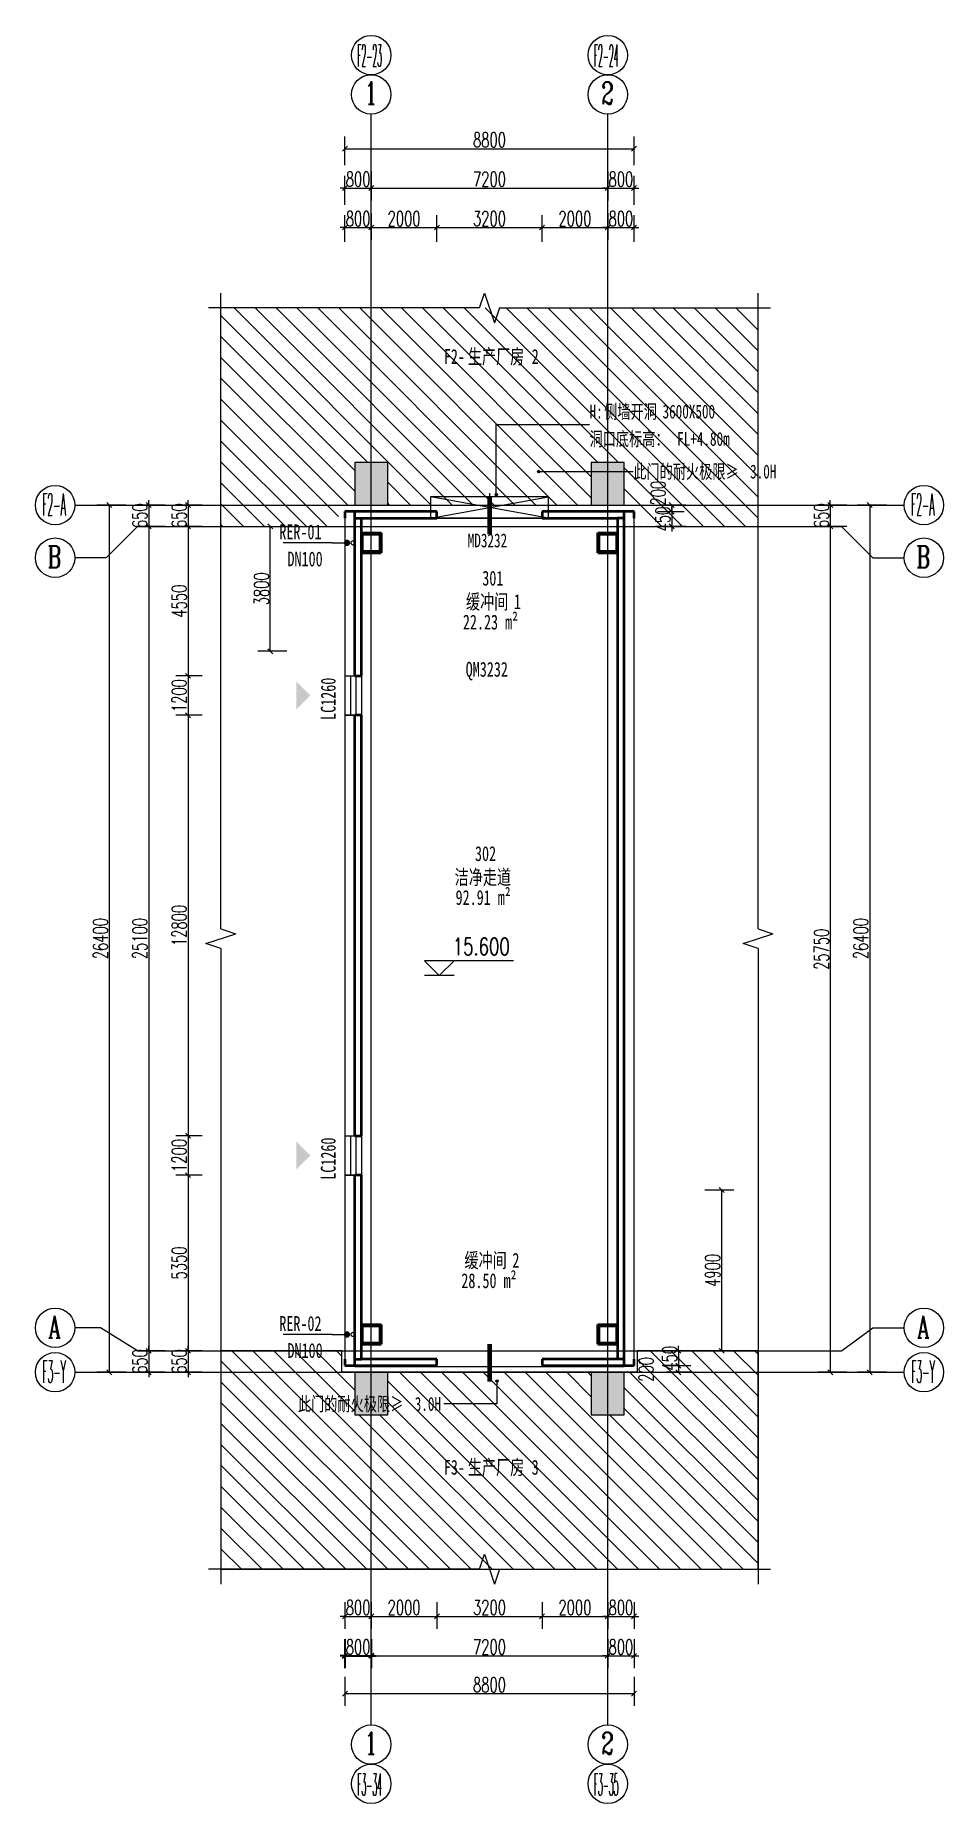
# Model space of a CAD drawing. Header units: millimetres. Extents: x -10225 to 17425, y -14635 to 39200.
import ezdxf

# ---------------------------------------------------------------- set-up
doc = ezdxf.new("R2010")
doc.units = ezdxf.units.MM
doc.linetypes.add('轴网线', pattern=[22.24, 12.7, -3.18, 3.18, -3.18])
doc.layers.get('0').update_dxf_attribs({"color": 8})
doc.layers.get('Defpoints').update_dxf_attribs({"color": 8})
for name, color, linetype, lineweight in [('A-ANNO-DIMS', 8, 'Continuous', 15), ('A-ANNO-NOTE', 8, 'Continuous', 18), ('A-AREA-IDEN', 8, 'Continuous', 18), ('A-DETL', 8, 'Continuous', 18), ('A-DETL-GENF', 8, 'Continuous', 18), ('A-DETL-THIN', 8, 'Continuous', 15), ('A-DOOR-IDEN', 8, 'Continuous', 18), ('A-FLOR', 8, 'Continuous', 15), ('A-GENM', 8, 'Continuous', 15), ('A-GLAZ', 8, 'Continuous', 15), ('A-GLAZ-IDEN', 8, 'Continuous', 18), ('A-WALL', 8, 'Continuous', 15), ('G-ANNO-DIMS', 8, 'Continuous', 15), ('G-ANNO-TEXT', 8, 'Continuous', 15), ('P-PIPE', 8, 'Continuous', 15), ('S-COLS', 8, 'Continuous', 15), ('S-GRID', 8, 'Continuous', 15), ('S-GRID-IDEN', 8, 'Continuous', 18)]:
    doc.layers.add(name, color=color, linetype=linetype, lineweight=lineweight)
doc.styles.add('RomanC', font='romanc__.ttf', dxfattribs={"width": 0.65, "height": 675})
doc.styles.add('RomanC_1', font='romanc__.ttf', dxfattribs={"width": 0.25, "height": 675})
doc.styles.add('RomanD', font='romand__.ttf', dxfattribs={"width": 0.3, "height": 675})
doc.styles.add('RomanD_1', font='romand__.ttf', dxfattribs={"width": 0.65, "height": 450})
doc.styles.add('RomanD_2', font='romand__.ttf', dxfattribs={"width": 0.7, "height": 525})
doc.styles.add('仿宋', font='simfang.ttf', dxfattribs={"width": 0.7, "height": 450})
doc.styles.add('仿宋_1', font='simfang.ttf', dxfattribs={"width": 0.7, "height": 420})
doc.styles.add('宋体', font='SimSun.ttf', dxfattribs={"width": 0.7, "height": 450})
doc.dimstyles.new('1_2道尺寸线', dxfattribs={"dimscale": 304.8, "dimtxt": 451.60863, "dimasz": 0.492126, "dimexe": 1.230315, "dimexo": 0.0625, "dimgap": 0.147638, "dimtad": 1, "dimdec": 0, "dimzin": 0, "dimdsep": 46, "dimtxsty": 'RomanD_1', "dimblk1": 'OBLIQUE', "dimblk2": 'OBLIQUE', "dimsah": 1, "dimcen": 0.09, "dimazin": 0, "dimtfac": 1, "dimtdec": 4, "dimtix": 1, "dimtmove": 0, "dimatfit": 3, "dimfxl": 1.722441, "dimfxlon": 1, "dimtvp": 1, "dimtolj": 1, "dimtzin": 0, "dimarcsym": 2})
doc.dimstyles.new('1_2道尺寸线_1', dxfattribs={"dimscale": 304.8, "dimtxt": 451.60863, "dimasz": 0.492126, "dimexe": 1.230315, "dimexo": 0.0625, "dimgap": 0.147638, "dimtad": 1, "dimdec": 0, "dimzin": 0, "dimdsep": 46, "dimtxsty": 'RomanD_1', "dimblk1": 'OBLIQUE', "dimblk2": 'OBLIQUE', "dimsah": 1, "dimcen": 0.09, "dimazin": 0, "dimtfac": 1, "dimtdec": 4, "dimtix": 1, "dimtmove": 0, "dimatfit": 3, "dimfxl": 1.722441, "dimfxlon": 1, "dimtvp": 1, "dimtolj": 1, "dimtzin": 0, "dimlwd": 18, "dimlwe": 18, "dimarcsym": 2})
doc.dimstyles.new('第三道尺寸线', dxfattribs={"dimscale": 304.8, "dimtxt": 451.60863, "dimasz": 0.492126, "dimexe": 1.230315, "dimexo": 0.0625, "dimgap": 0.147638, "dimtad": 1, "dimdec": 0, "dimzin": 0, "dimdsep": 46, "dimtxsty": 'RomanD_1', "dimblk1": 'OBLIQUE', "dimblk2": 'OBLIQUE', "dimsah": 1, "dimcen": 0.09, "dimazin": 0, "dimtfac": 1, "dimtdec": 4, "dimtix": 1, "dimtmove": 0, "dimatfit": 3, "dimfxl": 1.476378, "dimfxlon": 1, "dimtvp": 1, "dimtolj": 1, "dimtzin": 0, "dimlwd": 18, "dimlwe": 18, "dimarcsym": 2})
doc.dimstyles.new('第三道尺寸线_1', dxfattribs={"dimscale": 304.8, "dimtxt": 451.60863, "dimasz": 0.492126, "dimexe": 1.230315, "dimexo": 0.0625, "dimgap": 0.147638, "dimtad": 1, "dimdec": 0, "dimzin": 0, "dimdsep": 46, "dimtxsty": 'RomanD_1', "dimblk1": 'OBLIQUE', "dimblk2": 'OBLIQUE', "dimsah": 1, "dimcen": 0.09, "dimazin": 0, "dimtfac": 1, "dimtdec": 4, "dimtix": 1, "dimtmove": 2, "dimatfit": 3, "dimfxl": 1.476378, "dimfxlon": 1, "dimtvp": 1, "dimtolj": 1, "dimtzin": 0, "dimlwd": 18, "dimlwe": 18, "dimarcsym": 2})

msp = doc.modelspace()

# ---------------------------------------------------------------- texts
at = {"layer": 'A-ANNO-NOTE', "lineweight": 15, "attachment_point": 1}
for s, insert, char_height, width, style in [('F2-23', (-426.7, 38922.5), 675, 1019.145, 'RomanC_1'), ('F2-24', (6773.3, 38922.5), 675, 1019.145, 'RomanC_1'), ('RER-01', (-2799.1, 24308.4), 450, 1767.721, '仿宋'), ('DN100', (-2550.3, 23485.1), 450, 1473.101, '仿宋'), ('RER-02', (-2799.1, 208.4), 450, 1767.721, '仿宋'), ('DN100', (-2550.3, -614.9), 450, 1473.101, '仿宋'), ('F3-34', (-426.7, -13712.2), 675, 1019.145, 'RomanC_1'), ('F3-35', (6773.3, -13712.2), 675, 1019.145, 'RomanC_1')]:
    msp.add_mtext(s, dxfattribs=dict(at, insert=insert, char_height=char_height, width=width, style=style))
at = {"layer": 'A-AREA-IDEN', "lineweight": 15, "char_height": 450, "attachment_point": 1}
for s, insert, width, style in [('301', (3379.9, 22899.4), 858.607, '宋体'), ('缓冲间', (2883.3, 22184.2), 1767.721, '仿宋'), ('\\f仿宋|b0|i0|c134|p49|;\\W.7;1', (4341.8, 22184.2), 294.62, '仿宋'), ('22.23 m²', (2789.3, 21562.7), 2289.619, '宋体'), ('302', (3157.8, 14514.2), 858.607, '宋体'), ('洁净走道', (2539.4, 13799), 2356.961, '仿宋'), ('92.91 m²', (2567.2, 13177.5), 2289.619, '宋体'), ('缓冲间', (2836.9, 2132.8), 1767.721, '仿宋'), ('\\f仿宋|b0|i0|c134|p49|;\\W.7;2', (4295.5, 2132.8), 294.62, '仿宋'), ('28.50 m²', (2743, 1511.3), 2289.619, '宋体')]:
    msp.add_mtext(s, dxfattribs=dict(at, insert=insert, width=width, style=style))
at = {"layer": 'A-DOOR-IDEN', "lineweight": 15, "insert": (2875, 20124.7), "char_height": 450, "width": 1767.721, "attachment_point": 1, "style": '仿宋'}
msp.add_mtext('QM3232', dxfattribs=at)
at = {"layer": 'A-GLAZ-IDEN', "lineweight": 15, "char_height": 450, "width": 1767.721, "attachment_point": 1, "rotation": 90, "style": '仿宋'}
for insert in [(-1535, 18359.1), (-1535, 4359.1)]:
    msp.add_mtext('LC1260', dxfattribs=dict(at, insert=insert))
at = {"layer": 'G-ANNO-DIMS', "insert": (2483.6, 11723.3), "char_height": 525, "width": 2250.701, "attachment_point": 1, "line_spacing_factor": 1.146391, "style": 'RomanD_2'}
msp.add_mtext('15.600', dxfattribs=at)
at = {"layer": 'G-ANNO-TEXT', "attachment_point": 1}
for s, insert, char_height, width, style in [('F2-', (2210.1, 29647.7), 450, 883.86, '仿宋'), ('生产厂房', (2939.3, 29647.7), 450, 2356.961, '仿宋'), ('\\f仿宋|b0|i0|c134|p49|;\\W.7;2', (4884, 29647.7), 450, 294.62, '仿宋'), ('侧墙开洞', (7090.1, 27957.6), 420, 2154.936, '仿宋_1'), ('H:', (6645.6, 27957.6), 420, 538.734, '仿宋_1'), ('3600X500', (8868.1, 27957.6), 420, 2154.936, '仿宋_1'), ('洞口底标高：', (6645.6, 27124.1), 420, 3232.404, '仿宋_1'), ('FL+4.80m', (9312.6, 27124.1), 420, 2154.936, '仿宋_1'), ('此门的耐火极限≥', (7977.6, 26130.7), 420, 4309.872, '仿宋_1'), ('3.0H', (11533.6, 26130.7), 420, 1077.468, '仿宋_1'), ('MD3232', (2937.8, 24033.2), 420, 1616.202, '仿宋_1'), ('此门的耐火极限≥', (-2232.1, -2255.8), 420, 4309.872, '仿宋_1'), ('3.0H', (1323.9, -2255.8), 420, 1077.468, '仿宋_1'), ('F3-', (2210.1, -4169.2), 450, 883.86, '仿宋'), ('生产厂房', (2939.3, -4169.2), 450, 2356.961, '仿宋'), ('\\f仿宋|b0|i0|c134|p49|;\\W.7;3', (4884, -4169.2), 450, 294.62, '仿宋')]:
    msp.add_mtext(s, dxfattribs=dict(at, insert=insert, char_height=char_height, width=width, style=style))
at = {"layer": 'S-GRID-IDEN', "lineweight": 15, "char_height": 675, "attachment_point": 1}
for s, insert, width, style in [('\\fRomanC|b0|i0|c134|p2|;\\W.65;1', (-197.9, 37780.3), 500.253, 'RomanC'), ('\\fRomanC|b0|i0|c134|p2|;\\W.65;2', (7002.1, 37780.3), 500.253, 'RomanC'), ('F2-A', (-10014.5, 25255.6), 970.443, 'RomanD'), ('F2-A', (16435.5, 25255.6), 970.443, 'RomanD'), ('\\fRomanC|b0|i0|c134|p2|;\\W.65;B', (-9854.3, 23663.4), 554.968, 'RomanC'), ('\\fRomanC|b0|i0|c134|p2|;\\W.65;B', (16595.7, 23663.4), 554.968, 'RomanC'), ('\\fRomanC|b0|i0|c134|p2|;\\W.65;A', (-9831.9, 219.8), 500.253, 'RomanC'), ('\\fRomanC|b0|i0|c134|p2|;\\W.65;A', (16618.1, 219.8), 500.253, 'RomanC'), ('F3-Y', (-10010, -1144.4), 959.62, 'RomanD'), ('F3-Y', (16440, -1144.4), 959.62, 'RomanD'), ('\\fRomanC|b0|i0|c134|p2|;\\W.65;1', (-197.9, -12454.4), 500.253, 'RomanC'), ('\\fRomanC|b0|i0|c134|p2|;\\W.65;2', (7002.1, -12454.4), 500.253, 'RomanC')]:
    msp.add_mtext(s, dxfattribs=dict(at, insert=insert, width=width, style=style))

# ---------------------------------------------------------------- blocks, each defined once
blk = doc.blocks.new('ST-PB6A-01-C-001_HLP2_rvt-1-3F')
at = {"layer": 'A-FLOR'}
for p, q in [((-500, -1300), (-500, -1325)), ((-500, -1325), (7700, -1325)), ((7700, -1325), (7700, -1300))]:
    blk.add_line(p, q, dxfattribs=at)
at = {"layer": 'S-COLS', "lineweight": 35}
for p, q in [((-300, 23450), (-300, 24050)), ((-300, 24050), (300, 24050)), ((-300, 23450), (-300, 24050)), ((-300, 24050), (300, 24050)), ((-265, 23485), (-265, 24015)), ((-265, 24015), (265, 24015)), ((265, 24015), (265, 23485)), ((300, 24050), (300, 23450)), ((300, 24050), (300, 23450)), ((6900, 23450), (6900, 24050)), ((6900, 24050), (7500, 24050)), ((6900, 23450), (6900, 24050)), ((6900, 24050), (7500, 24050)), ((6935, 23485), (6935, 24015)), ((6935, 24015), (7465, 24015)), ((7465, 24015), (7465, 23485)), ((7500, 24050), (7500, 23450)), ((7500, 24050), (7500, 23450)), ((300, 23450), (-300, 23450)), ((-300, 23450), (300, 23450)), ((265, 23485), (-265, 23485)), ((7500, 23450), (6900, 23450)), ((6900, 23450), (7500, 23450)), ((7465, 23485), (6935, 23485)), ((-300, -650), (-300, -50)), ((-300, -50), (300, -50)), ((-300, -650), (-300, -50)), ((-300, -50), (300, -50)), ((-265, -615), (-265, -85)), ((-265, -85), (265, -85)), ((265, -85), (265, -615)), ((300, -50), (300, -650)), ((300, -50), (300, -650)), ((6900, -650), (6900, -50)), ((6900, -50), (7500, -50)), ((6900, -650), (6900, -50)), ((6900, -50), (7500, -50)), ((6935, -615), (6935, -85)), ((6935, -85), (7465, -85)), ((7465, -85), (7465, -615)), ((7500, -50), (7500, -650)), ((7500, -50), (7500, -650)), ((300, -650), (-300, -650)), ((-300, -650), (300, -650)), ((265, -615), (-265, -615)), ((7500, -650), (6900, -650)), ((6900, -650), (7500, -650)), ((7465, -615), (6935, -615))]:
    blk.add_line(p, q, dxfattribs=at)
blk = doc.blocks.new('HW-矩形墙洞 - 矩形墙洞-608450-3F')
at = {"layer": 'A-GENM', "lineweight": 60}
for p, q in [((125, 300), (125, 581)), ((125, -549), (125, 300))]:
    blk.add_line(p, q, dxfattribs=at)
blk = doc.blocks.new('HW-矩形墙洞 - 矩形墙洞-V1-3F')
at = {"layer": 'A-GENM', "lineweight": 60}
for p, q in [((125, -300), (125, 581)), ((125, -549), (125, -300))]:
    blk.add_line(p, q, dxfattribs=at)
blk = doc.blocks.new('四扇单列组合窗_中开启 - LC1260-554311-3F')
at = {"layer": 'A-GLAZ'}
for p, q in [((-600, -250), (-600, 250)), ((-600, 250), (600, 250)), ((-600, 83), (600, 83)), ((600, -250), (600, 250)), ((-600, -83), (600, -83)), ((-600, -250), (600, -250))]:
    blk.add_line(p, q, dxfattribs=at)
blk = doc.blocks.new('剖面梁 - _1_50-572056-3F')
at = {"layer": 'A-DETL-GENF'}
blk.add_hatch(color=256, dxfattribs=at).paths.add_polyline_path([(200, -650), (500, -650), (500, 650), (-500, 650), (-500, -650), (198, -650)], flags=0)
for p, q in [((500, 650), (-500, 650)), ((-500, 650), (-500, -650)), ((500, -650), (500, 650)), ((-500, -650), (500, -650))]:
    blk.add_line(p, q, dxfattribs=at)
blk = doc.blocks.new('轴网 - 宽度系数 0_65-155799-3F')
at = {"layer": 'S-GRID-IDEN'}
blk.add_circle((0, 0), 4, dxfattribs=at)
blk = doc.blocks.new('轴网 - 宽度系数 0_3-442693-3F')
at = {"layer": 'S-GRID-IDEN'}
blk.add_circle((0, 0), 4, dxfattribs=at)
blk = doc.blocks.new('_Oblique')
at = {"color": 0, "linetype": 'ByBlock', "lineweight": -2}
blk.add_line((-0.5, -0.5), (0.5, 0.5), dxfattribs=at)
blk = doc.blocks.new('DIMBLOCK1-3F')
at = {"layer": 'A-ANNO-DIMS', "color": 0, "lineweight": 18, "transparency": 16777216}
for p, q in [((-800, -8504), (-800, -9310)), ((0, -8504), (0, -9310)), ((-800, -8935), (-950, -8935)), ((-800, -8935), (0, -8935)), ((0, -8935), (150, -8935))]:
    blk.add_line(p, q, dxfattribs=at)
at = {"layer": 'Defpoints', "color": 0, "transparency": 16777216}
for p in [(-800, -8485), (0, -8485), (0, -8935)]:
    blk.add_point(p, dxfattribs=at)
at = {"layer": 'A-ANNO-DIMS', "color": 0, "lineweight": 18, "transparency": 16777216, "xscale": 150, "yscale": 150, "zscale": 150}
blk.add_blockref('_Oblique', (-800, -8935), dxfattribs=at)
at = {"layer": 'A-ANNO-DIMS', "color": 0, "lineweight": 18, "transparency": 16777216, "xscale": 150, "yscale": 150, "zscale": 150, "rotation": 180}
blk.add_blockref('_Oblique', (0, -8935), dxfattribs=at)
at = {"layer": 'A-ANNO-DIMS', "color": 0, "lineweight": 18, "transparency": 16777216, "insert": (-400, -8665), "char_height": 450, "width": 937.96, "attachment_point": 5, "style": 'RomanD_1'}
blk.add_mtext('\\A1;800', dxfattribs=at)
blk = doc.blocks.new('DIMBLOCK2-3F')
at = {"layer": 'A-ANNO-DIMS', "color": 0, "lineweight": 18, "transparency": 16777216}
for p, q in [((0, -8504), (0, -9310)), ((2000, -8504), (2000, -9310)), ((0, -8935), (2000, -8935))]:
    blk.add_line(p, q, dxfattribs=at)
at = {"layer": 'Defpoints', "color": 0, "transparency": 16777216}
for p in [(0, -8485), (2000, -8485), (2000, -8935)]:
    blk.add_point(p, dxfattribs=at)
at = {"layer": 'A-ANNO-DIMS', "color": 0, "lineweight": 18, "transparency": 16777216, "xscale": 150, "yscale": 150, "zscale": 150, "rotation": 180}
blk.add_blockref('_Oblique', (0, -8935), dxfattribs=at)
at = {"layer": 'A-ANNO-DIMS', "color": 0, "lineweight": 18, "transparency": 16777216, "xscale": 150, "yscale": 150, "zscale": 150}
blk.add_blockref('_Oblique', (2000, -8935), dxfattribs=at)
at = {"layer": 'A-ANNO-DIMS', "color": 0, "lineweight": 18, "transparency": 16777216, "insert": (1000, -8665), "char_height": 450, "width": 1250.61, "attachment_point": 5, "style": 'RomanD_1'}
blk.add_mtext('\\A1;2000', dxfattribs=at)
blk = doc.blocks.new('DIMBLOCK3-3F')
at = {"layer": 'A-ANNO-DIMS', "color": 0, "lineweight": 18, "transparency": 16777216}
for p, q in [((2000, -8504), (2000, -9310)), ((5200, -8504), (5200, -9310)), ((2000, -8935), (5200, -8935))]:
    blk.add_line(p, q, dxfattribs=at)
at = {"layer": 'Defpoints', "color": 0, "transparency": 16777216}
for p in [(2000, -8485), (5200, -8485), (5200, -8935)]:
    blk.add_point(p, dxfattribs=at)
at = {"layer": 'A-ANNO-DIMS', "color": 0, "lineweight": 18, "transparency": 16777216, "xscale": 150, "yscale": 150, "zscale": 150, "rotation": 180}
blk.add_blockref('_Oblique', (2000, -8935), dxfattribs=at)
at = {"layer": 'A-ANNO-DIMS', "color": 0, "lineweight": 18, "transparency": 16777216, "xscale": 150, "yscale": 150, "zscale": 150}
blk.add_blockref('_Oblique', (5200, -8935), dxfattribs=at)
at = {"layer": 'A-ANNO-DIMS', "color": 0, "lineweight": 18, "transparency": 16777216, "insert": (3600, -8665), "char_height": 450, "width": 1250.61, "attachment_point": 5, "style": 'RomanD_1'}
blk.add_mtext('\\A1;3200', dxfattribs=at)
blk = doc.blocks.new('DIMBLOCK4-3F')
at = {"layer": 'A-ANNO-DIMS', "color": 0, "lineweight": 18, "transparency": 16777216}
for p, q in [((5200, -8504), (5200, -9310)), ((7200, -8504), (7200, -9310)), ((5200, -8935), (7200, -8935))]:
    blk.add_line(p, q, dxfattribs=at)
at = {"layer": 'Defpoints', "color": 0, "transparency": 16777216}
for p in [(5200, -8485), (7200, -8485), (7200, -8935)]:
    blk.add_point(p, dxfattribs=at)
at = {"layer": 'A-ANNO-DIMS', "color": 0, "lineweight": 18, "transparency": 16777216, "xscale": 150, "yscale": 150, "zscale": 150, "rotation": 180}
blk.add_blockref('_Oblique', (5200, -8935), dxfattribs=at)
at = {"layer": 'A-ANNO-DIMS', "color": 0, "lineweight": 18, "transparency": 16777216, "xscale": 150, "yscale": 150, "zscale": 150}
blk.add_blockref('_Oblique', (7200, -8935), dxfattribs=at)
at = {"layer": 'A-ANNO-DIMS', "color": 0, "lineweight": 18, "transparency": 16777216, "insert": (6200, -8665), "char_height": 450, "width": 1250.61, "attachment_point": 5, "style": 'RomanD_1'}
blk.add_mtext('\\A1;2000', dxfattribs=at)
blk = doc.blocks.new('DIMBLOCK5-3F')
at = {"layer": 'A-ANNO-DIMS', "color": 0, "lineweight": 18, "transparency": 16777216}
for p, q in [((7200, -8504), (7200, -9310)), ((8000, -8504), (8000, -9310)), ((7200, -8935), (7050, -8935)), ((7200, -8935), (8000, -8935)), ((8000, -8935), (8150, -8935))]:
    blk.add_line(p, q, dxfattribs=at)
at = {"layer": 'Defpoints', "color": 0, "transparency": 16777216}
for p in [(7200, -8485), (8000, -8485), (8000, -8935)]:
    blk.add_point(p, dxfattribs=at)
at = {"layer": 'A-ANNO-DIMS', "color": 0, "lineweight": 18, "transparency": 16777216, "xscale": 150, "yscale": 150, "zscale": 150}
blk.add_blockref('_Oblique', (7200, -8935), dxfattribs=at)
at = {"layer": 'A-ANNO-DIMS', "color": 0, "lineweight": 18, "transparency": 16777216, "xscale": 150, "yscale": 150, "zscale": 150, "rotation": 180}
blk.add_blockref('_Oblique', (8000, -8935), dxfattribs=at)
at = {"layer": 'A-ANNO-DIMS', "color": 0, "lineweight": 18, "transparency": 16777216, "insert": (7600, -8665), "char_height": 450, "width": 937.96, "attachment_point": 5, "style": 'RomanD_1'}
blk.add_mtext('\\A1;800', dxfattribs=at)
blk = doc.blocks.new('DIMBLOCK6-3F')
at = {"layer": 'A-ANNO-DIMS', "color": 0, "lineweight": 18, "transparency": 16777216}
for p, q in [((-800, 32919), (-800, 33725)), ((0, 33781), (0, 32975)), ((-800, 33350), (-950, 33350)), ((-800, 33350), (0, 33350)), ((0, 33350), (150, 33350))]:
    blk.add_line(p, q, dxfattribs=at)
at = {"layer": 'Defpoints', "color": 0, "transparency": 16777216}
for p in [(0, 33800), (-800, 32900), (0, 33350)]:
    blk.add_point(p, dxfattribs=at)
at = {"layer": 'A-ANNO-DIMS', "color": 0, "lineweight": 18, "transparency": 16777216, "xscale": 150, "yscale": 150, "zscale": 150}
blk.add_blockref('_Oblique', (-800, 33350), dxfattribs=at)
at = {"layer": 'A-ANNO-DIMS', "color": 0, "lineweight": 18, "transparency": 16777216, "xscale": 150, "yscale": 150, "zscale": 150, "rotation": 180}
blk.add_blockref('_Oblique', (0, 33350), dxfattribs=at)
at = {"layer": 'A-ANNO-DIMS', "color": 0, "lineweight": 18, "transparency": 16777216, "insert": (-400, 33620), "char_height": 450, "width": 937.96, "attachment_point": 5, "style": 'RomanD_1'}
blk.add_mtext('\\A1;800', dxfattribs=at)
blk = doc.blocks.new('DIMBLOCK7-3F')
at = {"layer": 'A-ANNO-DIMS', "color": 0, "lineweight": 18, "transparency": 16777216}
for p, q in [((0, 33781), (0, 32975)), ((2000, 32919), (2000, 33725)), ((0, 33350), (2000, 33350))]:
    blk.add_line(p, q, dxfattribs=at)
at = {"layer": 'Defpoints', "color": 0, "transparency": 16777216}
for p in [(0, 33800), (2000, 33350), (2000, 32900)]:
    blk.add_point(p, dxfattribs=at)
at = {"layer": 'A-ANNO-DIMS', "color": 0, "lineweight": 18, "transparency": 16777216, "xscale": 150, "yscale": 150, "zscale": 150, "rotation": 180}
blk.add_blockref('_Oblique', (0, 33350), dxfattribs=at)
at = {"layer": 'A-ANNO-DIMS', "color": 0, "lineweight": 18, "transparency": 16777216, "xscale": 150, "yscale": 150, "zscale": 150}
blk.add_blockref('_Oblique', (2000, 33350), dxfattribs=at)
at = {"layer": 'A-ANNO-DIMS', "color": 0, "lineweight": 18, "transparency": 16777216, "insert": (1000, 33620), "char_height": 450, "width": 1250.61, "attachment_point": 5, "style": 'RomanD_1'}
blk.add_mtext('\\A1;2000', dxfattribs=at)
blk = doc.blocks.new('DIMBLOCK8-3F')
at = {"layer": 'A-ANNO-DIMS', "color": 0, "lineweight": 18, "transparency": 16777216}
for p, q in [((2000, 32919), (2000, 33725)), ((5200, 32919), (5200, 33725)), ((2000, 33350), (5200, 33350))]:
    blk.add_line(p, q, dxfattribs=at)
at = {"layer": 'Defpoints', "color": 0, "transparency": 16777216}
for p in [(2000, 32900), (5200, 33350), (5200, 32900)]:
    blk.add_point(p, dxfattribs=at)
at = {"layer": 'A-ANNO-DIMS', "color": 0, "lineweight": 18, "transparency": 16777216, "xscale": 150, "yscale": 150, "zscale": 150, "rotation": 180}
blk.add_blockref('_Oblique', (2000, 33350), dxfattribs=at)
at = {"layer": 'A-ANNO-DIMS', "color": 0, "lineweight": 18, "transparency": 16777216, "xscale": 150, "yscale": 150, "zscale": 150}
blk.add_blockref('_Oblique', (5200, 33350), dxfattribs=at)
at = {"layer": 'A-ANNO-DIMS', "color": 0, "lineweight": 18, "transparency": 16777216, "insert": (3600, 33620), "char_height": 450, "width": 1250.61, "attachment_point": 5, "style": 'RomanD_1'}
blk.add_mtext('\\A1;3200', dxfattribs=at)
blk = doc.blocks.new('DIMBLOCK9-3F')
at = {"layer": 'A-ANNO-DIMS', "color": 0, "lineweight": 18, "transparency": 16777216}
for p, q in [((5200, 32919), (5200, 33725)), ((7200, 33781), (7200, 32975)), ((5200, 33350), (7200, 33350))]:
    blk.add_line(p, q, dxfattribs=at)
at = {"layer": 'Defpoints', "color": 0, "transparency": 16777216}
for p in [(7200, 33800), (5200, 32900), (7200, 33350)]:
    blk.add_point(p, dxfattribs=at)
at = {"layer": 'A-ANNO-DIMS', "color": 0, "lineweight": 18, "transparency": 16777216, "xscale": 150, "yscale": 150, "zscale": 150, "rotation": 180}
blk.add_blockref('_Oblique', (5200, 33350), dxfattribs=at)
at = {"layer": 'A-ANNO-DIMS', "color": 0, "lineweight": 18, "transparency": 16777216, "xscale": 150, "yscale": 150, "zscale": 150}
blk.add_blockref('_Oblique', (7200, 33350), dxfattribs=at)
at = {"layer": 'A-ANNO-DIMS', "color": 0, "lineweight": 18, "transparency": 16777216, "insert": (6200, 33620), "char_height": 450, "width": 1250.61, "attachment_point": 5, "style": 'RomanD_1'}
blk.add_mtext('\\A1;2000', dxfattribs=at)
blk = doc.blocks.new('DIMBLOCK10-3F')
at = {"layer": 'A-ANNO-DIMS', "color": 0, "lineweight": 18, "transparency": 16777216}
for p, q in [((7200, 33781), (7200, 32975)), ((8000, 32919), (8000, 33725)), ((7200, 33350), (7050, 33350)), ((7200, 33350), (8000, 33350)), ((8000, 33350), (8150, 33350))]:
    blk.add_line(p, q, dxfattribs=at)
at = {"layer": 'Defpoints', "color": 0, "transparency": 16777216}
for p in [(7200, 33800), (8000, 33350), (8000, 32900)]:
    blk.add_point(p, dxfattribs=at)
at = {"layer": 'A-ANNO-DIMS', "color": 0, "lineweight": 18, "transparency": 16777216, "xscale": 150, "yscale": 150, "zscale": 150}
blk.add_blockref('_Oblique', (7200, 33350), dxfattribs=at)
at = {"layer": 'A-ANNO-DIMS', "color": 0, "lineweight": 18, "transparency": 16777216, "xscale": 150, "yscale": 150, "zscale": 150, "rotation": 180}
blk.add_blockref('_Oblique', (8000, 33350), dxfattribs=at)
at = {"layer": 'A-ANNO-DIMS', "color": 0, "lineweight": 18, "transparency": 16777216, "insert": (7600, 33620), "char_height": 450, "width": 937.96, "attachment_point": 5, "style": 'RomanD_1'}
blk.add_mtext('\\A1;800', dxfattribs=at)
blk = doc.blocks.new('高程点 - 高程点-103621-3F')
at = {"layer": 'G-ANNO-DIMS', "lineweight": 18}
for p, q in [((15.06, 2.99), (-2.99, 2.99)), ((0, 0), (-2.99, 2.99)), ((2.99, 0), (-2.99, 0)), ((0, 0), (2.99, 2.99))]:
    blk.add_line(p, q, dxfattribs=at)
blk = doc.blocks.new('DIMBLOCK11-3F')
at = {"layer": 'A-ANNO-DIMS', "color": 0, "lineweight": 18, "transparency": 16777216}
for p, q in [((-5144, 24900), (-5950, 24900)), ((-5575, 24900), (-5575, 25050)), ((-5575, 24900), (-5575, 24250)), ((-5144, 24250), (-5950, 24250)), ((-5575, 24250), (-5575, 24100))]:
    blk.add_line(p, q, dxfattribs=at)
at = {"layer": 'Defpoints', "color": 0, "transparency": 16777216}
for p in [(-5125, 24900), (-5575, 24250), (-5125, 24250)]:
    blk.add_point(p, dxfattribs=at)
at = {"layer": 'A-ANNO-DIMS', "color": 0, "lineweight": 18, "transparency": 16777216, "xscale": 150, "yscale": 150, "zscale": 150}
for p, rotation in [((-5575, 24900), 270), ((-5575, 24250), 90)]:
    blk.add_blockref('_Oblique', p, dxfattribs=dict(at, rotation=rotation))
at = {"layer": 'A-ANNO-DIMS', "color": 0, "lineweight": 18, "transparency": 16777216, "insert": (-5845, 24575), "char_height": 450, "width": 937.96, "attachment_point": 5, "rotation": 90, "style": 'RomanD_1'}
blk.add_mtext('\\A1;650', dxfattribs=at)
blk = doc.blocks.new('DIMBLOCK12-3F')
at = {"layer": 'A-ANNO-DIMS', "color": 0, "lineweight": 18, "transparency": 16777216}
for p, q in [((-5144.05, 24250), (-5950, 24250)), ((-5575, 24250), (-5575, 19700)), ((-5144.05, 19700), (-5950, 19700))]:
    blk.add_line(p, q, dxfattribs=at)
at = {"layer": 'Defpoints', "color": 0, "transparency": 16777216}
for p in [(-5125, 24250), (-5575, 19700), (-5125, 19700)]:
    blk.add_point(p, dxfattribs=at)
at = {"layer": 'A-ANNO-DIMS', "color": 0, "lineweight": 18, "transparency": 16777216, "xscale": 150, "yscale": 150, "zscale": 150}
for p, rotation in [((-5575, 24250), 90), ((-5575, 19700), 270)]:
    blk.add_blockref('_Oblique', p, dxfattribs=dict(at, rotation=rotation))
at = {"layer": 'A-ANNO-DIMS', "color": 0, "lineweight": 18, "transparency": 16777216, "insert": (-5845, 21975), "char_height": 450, "width": 1250.6085, "attachment_point": 5, "rotation": 90, "style": 'RomanD_1'}
blk.add_mtext('\\A1;4550', dxfattribs=at)
blk = doc.blocks.new('DIMBLOCK13-3F')
at = {"layer": 'A-ANNO-DIMS', "color": 0, "lineweight": 18, "transparency": 16777216}
for p, q in [((-5144.05, 19700), (-5950, 19700)), ((-5575, 19700), (-5575, 18500)), ((-5144.05, 18500), (-5950, 18500))]:
    blk.add_line(p, q, dxfattribs=at)
at = {"layer": 'Defpoints', "color": 0, "transparency": 16777216}
for p in [(-5125, 19700), (-5575, 18500), (-5125, 18500)]:
    blk.add_point(p, dxfattribs=at)
at = {"layer": 'A-ANNO-DIMS', "color": 0, "lineweight": 18, "transparency": 16777216, "xscale": 150, "yscale": 150, "zscale": 150}
for p, rotation in [((-5575, 19700), 90), ((-5575, 18500), 270)]:
    blk.add_blockref('_Oblique', p, dxfattribs=dict(at, rotation=rotation))
at = {"layer": 'A-ANNO-DIMS', "color": 0, "lineweight": 18, "transparency": 16777216, "insert": (-5845, 19100), "char_height": 450, "width": 1250.6085, "attachment_point": 5, "rotation": 90, "style": 'RomanD_1'}
blk.add_mtext('\\A1;1200', dxfattribs=at)
blk = doc.blocks.new('DIMBLOCK14-3F')
at = {"layer": 'A-ANNO-DIMS', "color": 0, "lineweight": 18, "transparency": 16777216}
for p, q in [((-5144.05, 18500), (-5950, 18500)), ((-5575, 18500), (-5575, 5700)), ((-5144.05, 5700), (-5950, 5700))]:
    blk.add_line(p, q, dxfattribs=at)
at = {"layer": 'Defpoints', "color": 0, "transparency": 16777216}
for p in [(-5125, 18500), (-5575, 5700), (-5125, 5700)]:
    blk.add_point(p, dxfattribs=at)
at = {"layer": 'A-ANNO-DIMS', "color": 0, "lineweight": 18, "transparency": 16777216, "xscale": 150, "yscale": 150, "zscale": 150}
for p, rotation in [((-5575, 18500), 90), ((-5575, 5700), 270)]:
    blk.add_blockref('_Oblique', p, dxfattribs=dict(at, rotation=rotation))
at = {"layer": 'A-ANNO-DIMS', "color": 0, "lineweight": 18, "transparency": 16777216, "insert": (-5845, 12100), "char_height": 450, "width": 1563.2606, "attachment_point": 5, "rotation": 90, "style": 'RomanD_1'}
blk.add_mtext('\\A1;12800', dxfattribs=at)
blk = doc.blocks.new('DIMBLOCK15-3F')
at = {"layer": 'A-ANNO-DIMS', "color": 0, "lineweight": 18, "transparency": 16777216}
for p, q in [((-5144.05, 5700), (-5950, 5700)), ((-5575, 5700), (-5575, 4500)), ((-5144.05, 4500), (-5950, 4500))]:
    blk.add_line(p, q, dxfattribs=at)
at = {"layer": 'Defpoints', "color": 0, "transparency": 16777216}
for p in [(-5125, 5700), (-5575, 4500), (-5125, 4500)]:
    blk.add_point(p, dxfattribs=at)
at = {"layer": 'A-ANNO-DIMS', "color": 0, "lineweight": 18, "transparency": 16777216, "xscale": 150, "yscale": 150, "zscale": 150}
for p, rotation in [((-5575, 5700), 90), ((-5575, 4500), 270)]:
    blk.add_blockref('_Oblique', p, dxfattribs=dict(at, rotation=rotation))
at = {"layer": 'A-ANNO-DIMS', "color": 0, "lineweight": 18, "transparency": 16777216, "insert": (-5845, 5100), "char_height": 450, "width": 1250.6085, "attachment_point": 5, "rotation": 90, "style": 'RomanD_1'}
blk.add_mtext('\\A1;1200', dxfattribs=at)
blk = doc.blocks.new('DIMBLOCK16-3F')
at = {"layer": 'A-ANNO-DIMS', "color": 0, "lineweight": 18, "transparency": 16777216}
for p, q in [((-5144.05, 4500), (-5950, 4500)), ((-5575, 4500), (-5575, -850)), ((-5144.05, -850), (-5950, -850))]:
    blk.add_line(p, q, dxfattribs=at)
at = {"layer": 'Defpoints', "color": 0, "transparency": 16777216}
for p in [(-5125, 4500), (-5575, -850), (-5125, -850)]:
    blk.add_point(p, dxfattribs=at)
at = {"layer": 'A-ANNO-DIMS', "color": 0, "lineweight": 18, "transparency": 16777216, "xscale": 150, "yscale": 150, "zscale": 150}
for p, rotation in [((-5575, 4500), 90), ((-5575, -850), 270)]:
    blk.add_blockref('_Oblique', p, dxfattribs=dict(at, rotation=rotation))
at = {"layer": 'A-ANNO-DIMS', "color": 0, "lineweight": 18, "transparency": 16777216, "insert": (-5845, 1825), "char_height": 450, "width": 1250.6085, "attachment_point": 5, "rotation": 90, "style": 'RomanD_1'}
blk.add_mtext('\\A1;5350', dxfattribs=at)
blk = doc.blocks.new('DIMBLOCK17-3F')
at = {"layer": 'A-ANNO-DIMS', "color": 0, "lineweight": 18, "transparency": 16777216}
for p, q in [((-5144, -850), (-5950, -850)), ((-5575, -850), (-5575, -700)), ((-5575, -850), (-5575, -1500)), ((-5144, -1500), (-5950, -1500)), ((-5575, -1500), (-5575, -1650))]:
    blk.add_line(p, q, dxfattribs=at)
at = {"layer": 'Defpoints', "color": 0, "transparency": 16777216}
for p in [(-5125, -850), (-5575, -1500), (-5125, -1500)]:
    blk.add_point(p, dxfattribs=at)
at = {"layer": 'A-ANNO-DIMS', "color": 0, "lineweight": 18, "transparency": 16777216, "xscale": 150, "yscale": 150, "zscale": 150}
for p, rotation in [((-5575, -850), 270), ((-5575, -1500), 90)]:
    blk.add_blockref('_Oblique', p, dxfattribs=dict(at, rotation=rotation))
at = {"layer": 'A-ANNO-DIMS', "color": 0, "lineweight": 18, "transparency": 16777216, "insert": (-5845, -1175), "char_height": 450, "width": 937.96, "attachment_point": 5, "rotation": 90, "style": 'RomanD_1'}
blk.add_mtext('\\A1;650', dxfattribs=at)
blk = doc.blocks.new('DIMBLOCK21-3F')
at = {"layer": 'A-ANNO-DIMS', "color": 0, "lineweight": -2, "transparency": 16777216}
for p, q in [((-800, -9629), (-800, -10510)), ((0, -9629), (0, -10510)), ((-800, -10135), (-950, -10135)), ((-800, -10135), (0, -10135)), ((0, -10135), (150, -10135))]:
    blk.add_line(p, q, dxfattribs=at)
at = {"layer": 'Defpoints', "color": 0, "transparency": 16777216}
for p in [(-800, -9610), (0, -9610), (0, -10135)]:
    blk.add_point(p, dxfattribs=at)
at = {"layer": 'A-ANNO-DIMS', "color": 0, "lineweight": -2, "transparency": 16777216, "xscale": 150, "yscale": 150, "zscale": 150}
blk.add_blockref('_Oblique', (-800, -10135), dxfattribs=at)
at = {"layer": 'A-ANNO-DIMS', "color": 0, "lineweight": -2, "transparency": 16777216, "xscale": 150, "yscale": 150, "zscale": 150, "rotation": 180}
blk.add_blockref('_Oblique', (0, -10135), dxfattribs=at)
at = {"layer": 'A-ANNO-DIMS', "color": 0, "lineweight": 18, "transparency": 16777216, "insert": (-400, -9865), "char_height": 450, "width": 937.96, "attachment_point": 5, "style": 'RomanD_1'}
blk.add_mtext('\\A1;800', dxfattribs=at)
blk = doc.blocks.new('DIMBLOCK22-3F')
at = {"layer": 'A-ANNO-DIMS', "color": 0, "lineweight": 18, "transparency": 16777216}
for p, q in [((0, -9629), (0, -10510)), ((7200, -9629), (7200, -10510)), ((0, -10135), (7200, -10135))]:
    blk.add_line(p, q, dxfattribs=at)
at = {"layer": 'Defpoints', "color": 0, "transparency": 16777216}
for p in [(0, -9610), (7200, -9610), (7200, -10135)]:
    blk.add_point(p, dxfattribs=at)
at = {"layer": 'A-ANNO-DIMS', "color": 0, "lineweight": 18, "transparency": 16777216, "xscale": 150, "yscale": 150, "zscale": 150, "rotation": 180}
blk.add_blockref('_Oblique', (0, -10135), dxfattribs=at)
at = {"layer": 'A-ANNO-DIMS', "color": 0, "lineweight": 18, "transparency": 16777216, "xscale": 150, "yscale": 150, "zscale": 150}
blk.add_blockref('_Oblique', (7200, -10135), dxfattribs=at)
at = {"layer": 'A-ANNO-DIMS', "color": 0, "lineweight": 18, "transparency": 16777216, "insert": (3600, -9865), "char_height": 450, "width": 1250.61, "attachment_point": 5, "style": 'RomanD_1'}
blk.add_mtext('\\A1;7200', dxfattribs=at)
blk = doc.blocks.new('DIMBLOCK23-3F')
at = {"layer": 'A-ANNO-DIMS', "color": 0, "lineweight": 18, "transparency": 16777216}
for p, q in [((7200, -9629), (7200, -10510)), ((8000, -9629), (8000, -10510)), ((7200, -10135), (7050, -10135)), ((7200, -10135), (8000, -10135)), ((8000, -10135), (8150, -10135))]:
    blk.add_line(p, q, dxfattribs=at)
at = {"layer": 'Defpoints', "color": 0, "transparency": 16777216}
for p in [(7200, -9610), (8000, -9610), (8000, -10135)]:
    blk.add_point(p, dxfattribs=at)
at = {"layer": 'A-ANNO-DIMS', "color": 0, "lineweight": 18, "transparency": 16777216, "xscale": 150, "yscale": 150, "zscale": 150}
blk.add_blockref('_Oblique', (7200, -10135), dxfattribs=at)
at = {"layer": 'A-ANNO-DIMS', "color": 0, "lineweight": 18, "transparency": 16777216, "xscale": 150, "yscale": 150, "zscale": 150, "rotation": 180}
blk.add_blockref('_Oblique', (8000, -10135), dxfattribs=at)
at = {"layer": 'A-ANNO-DIMS', "color": 0, "lineweight": 18, "transparency": 16777216, "insert": (7600, -9865), "char_height": 450, "width": 937.96, "attachment_point": 5, "style": 'RomanD_1'}
blk.add_mtext('\\A1;800', dxfattribs=at)
blk = doc.blocks.new('DIMBLOCK24-3F')
at = {"layer": 'A-ANNO-DIMS', "color": 0, "lineweight": 18, "transparency": 16777216}
for p, q in [((-7469, 24900), (-8350, 24900)), ((-7975, 24900), (-7975, -1500)), ((-7469, -1500), (-8350, -1500))]:
    blk.add_line(p, q, dxfattribs=at)
at = {"layer": 'Defpoints', "color": 0, "transparency": 16777216}
for p in [(-7450, 24900), (-7975, -1500), (-7450, -1500)]:
    blk.add_point(p, dxfattribs=at)
at = {"layer": 'A-ANNO-DIMS', "color": 0, "lineweight": 18, "transparency": 16777216, "xscale": 150, "yscale": 150, "zscale": 150}
for p, rotation in [((-7975, 24900), 90), ((-7975, -1500), 270)]:
    blk.add_blockref('_Oblique', p, dxfattribs=dict(at, rotation=rotation))
at = {"layer": 'A-ANNO-DIMS', "color": 0, "lineweight": 18, "transparency": 16777216, "insert": (-8245, 11700), "char_height": 450, "width": 1563.26, "attachment_point": 5, "rotation": 90, "style": 'RomanD_1'}
blk.add_mtext('\\A1;26400', dxfattribs=at)
blk = doc.blocks.new('DIMBLOCK25-3F')
at = {"layer": 'A-ANNO-DIMS', "color": 0, "lineweight": 18, "transparency": 16777216}
for p, q in [((-800, 35244), (-800, 36125)), ((8000, 35244), (8000, 36125)), ((-800, 35750), (8000, 35750))]:
    blk.add_line(p, q, dxfattribs=at)
at = {"layer": 'Defpoints', "color": 0, "transparency": 16777216}
for p in [(8000, 35750), (-800, 35225), (8000, 35225)]:
    blk.add_point(p, dxfattribs=at)
at = {"layer": 'A-ANNO-DIMS', "color": 0, "lineweight": 18, "transparency": 16777216, "xscale": 150, "yscale": 150, "zscale": 150, "rotation": 180}
blk.add_blockref('_Oblique', (-800, 35750), dxfattribs=at)
at = {"layer": 'A-ANNO-DIMS', "color": 0, "lineweight": 18, "transparency": 16777216, "xscale": 150, "yscale": 150, "zscale": 150}
blk.add_blockref('_Oblique', (8000, 35750), dxfattribs=at)
at = {"layer": 'A-ANNO-DIMS', "color": 0, "lineweight": 18, "transparency": 16777216, "insert": (3600, 36020), "char_height": 450, "width": 1250.61, "attachment_point": 5, "style": 'RomanD_1'}
blk.add_mtext('\\A1;8800', dxfattribs=at)
blk = doc.blocks.new('DIMBLOCK26-3F')
at = {"layer": 'A-ANNO-DIMS', "color": 0, "lineweight": 18, "transparency": 16777216}
for p, q in [((-6269, 24900), (-7150, 24900)), ((-6775, 24900), (-6775, 25050)), ((-6775, 24900), (-6775, 24250)), ((-6269, 24250), (-7150, 24250)), ((-6775, 24250), (-6775, 24100))]:
    blk.add_line(p, q, dxfattribs=at)
at = {"layer": 'Defpoints', "color": 0, "transparency": 16777216}
for p in [(-6250, 24900), (-6775, 24250), (-6250, 24250)]:
    blk.add_point(p, dxfattribs=at)
at = {"layer": 'A-ANNO-DIMS', "color": 0, "lineweight": 18, "transparency": 16777216, "xscale": 150, "yscale": 150, "zscale": 150}
for p, rotation in [((-6775, 24900), 270), ((-6775, 24250), 90)]:
    blk.add_blockref('_Oblique', p, dxfattribs=dict(at, rotation=rotation))
at = {"layer": 'A-ANNO-DIMS', "color": 0, "lineweight": 18, "transparency": 16777216, "insert": (-7045, 24575), "char_height": 450, "width": 937.96, "attachment_point": 5, "rotation": 90, "style": 'RomanD_1'}
blk.add_mtext('\\A1;650', dxfattribs=at)
blk = doc.blocks.new('DIMBLOCK27-3F')
at = {"layer": 'A-ANNO-DIMS', "color": 0, "lineweight": 18, "transparency": 16777216}
for p, q in [((-6269.05, 24250), (-7150, 24250)), ((-6775, 24250), (-6775, -850)), ((-6269.05, -850), (-7150, -850))]:
    blk.add_line(p, q, dxfattribs=at)
at = {"layer": 'Defpoints', "color": 0, "transparency": 16777216}
for p in [(-6250, 24250), (-6775, -850), (-6250, -850)]:
    blk.add_point(p, dxfattribs=at)
at = {"layer": 'A-ANNO-DIMS', "color": 0, "lineweight": 18, "transparency": 16777216, "xscale": 150, "yscale": 150, "zscale": 150}
for p, rotation in [((-6775, 24250), 90), ((-6775, -850), 270)]:
    blk.add_blockref('_Oblique', p, dxfattribs=dict(at, rotation=rotation))
at = {"layer": 'A-ANNO-DIMS', "color": 0, "lineweight": 18, "transparency": 16777216, "insert": (-7045, 11700), "char_height": 450, "width": 1563.2606, "attachment_point": 5, "rotation": 90, "style": 'RomanD_1'}
blk.add_mtext('\\A1;25100', dxfattribs=at)
blk = doc.blocks.new('DIMBLOCK28-3F')
at = {"layer": 'A-ANNO-DIMS', "color": 0, "lineweight": 18, "transparency": 16777216}
for p, q in [((-6269, -850), (-7150, -850)), ((-6775, -850), (-6775, -700)), ((-6775, -850), (-6775, -1500)), ((-6269, -1500), (-7150, -1500)), ((-6775, -1500), (-6775, -1650))]:
    blk.add_line(p, q, dxfattribs=at)
at = {"layer": 'Defpoints', "color": 0, "transparency": 16777216}
for p in [(-6250, -850), (-6775, -1500), (-6250, -1500)]:
    blk.add_point(p, dxfattribs=at)
at = {"layer": 'A-ANNO-DIMS', "color": 0, "lineweight": 18, "transparency": 16777216, "xscale": 150, "yscale": 150, "zscale": 150}
for p, rotation in [((-6775, -850), 270), ((-6775, -1500), 90)]:
    blk.add_blockref('_Oblique', p, dxfattribs=dict(at, rotation=rotation))
at = {"layer": 'A-ANNO-DIMS', "color": 0, "lineweight": 18, "transparency": 16777216, "insert": (-7045, -1175), "char_height": 450, "width": 937.96, "attachment_point": 5, "rotation": 90, "style": 'RomanD_1'}
blk.add_mtext('\\A1;650', dxfattribs=at)
blk = doc.blocks.new('DIMBLOCK29-3F')
at = {"layer": 'A-ANNO-DIMS', "color": 0, "lineweight": 18, "transparency": 16777216}
for p, q in [((14481, 24900), (13600, 24900)), ((13975, 24900), (13975, 25050)), ((13975, 24900), (13975, 24250)), ((14481, 24250), (13600, 24250)), ((13975, 24250), (13975, 24100))]:
    blk.add_line(p, q, dxfattribs=at)
at = {"layer": 'Defpoints', "color": 0, "transparency": 16777216}
for p in [(14500, 24900), (13975, 24250), (14500, 24250)]:
    blk.add_point(p, dxfattribs=at)
at = {"layer": 'A-ANNO-DIMS', "color": 0, "lineweight": 18, "transparency": 16777216, "xscale": 150, "yscale": 150, "zscale": 150}
for p, rotation in [((13975, 24900), 270), ((13975, 24250), 90)]:
    blk.add_blockref('_Oblique', p, dxfattribs=dict(at, rotation=rotation))
at = {"layer": 'A-ANNO-DIMS', "color": 0, "lineweight": 18, "transparency": 16777216, "insert": (13705, 24575), "char_height": 450, "width": 937.96, "attachment_point": 5, "rotation": 90, "style": 'RomanD_1'}
blk.add_mtext('\\A1;650', dxfattribs=at)
blk = doc.blocks.new('DIMBLOCK30-3F')
at = {"layer": 'A-ANNO-DIMS', "color": 0, "lineweight": 18, "transparency": 16777216}
for p, q in [((14481, 24250), (13600, 24250)), ((13975, 24250), (13975, -1500)), ((14481, -1500), (13600, -1500))]:
    blk.add_line(p, q, dxfattribs=at)
at = {"layer": 'Defpoints', "color": 0, "transparency": 16777216}
for p in [(14500, 24250), (13975, -1500), (14500, -1500)]:
    blk.add_point(p, dxfattribs=at)
at = {"layer": 'A-ANNO-DIMS', "color": 0, "lineweight": 18, "transparency": 16777216, "xscale": 150, "yscale": 150, "zscale": 150}
for p, rotation in [((13975, 24250), 90), ((13975, -1500), 270)]:
    blk.add_blockref('_Oblique', p, dxfattribs=dict(at, rotation=rotation))
at = {"layer": 'A-ANNO-DIMS', "color": 0, "lineweight": 18, "transparency": 16777216, "insert": (13705, 11375), "char_height": 450, "width": 1563.26, "attachment_point": 5, "rotation": 90, "style": 'RomanD_1'}
blk.add_mtext('\\A1;25750', dxfattribs=at)
blk = doc.blocks.new('DIMBLOCK31-3F')
at = {"layer": 'A-ANNO-DIMS', "color": 0, "lineweight": 18, "transparency": 16777216}
for p, q in [((-800, -10779), (-800, -11660)), ((-800, -11285), (8000, -11285)), ((8000, -10779), (8000, -11660))]:
    blk.add_line(p, q, dxfattribs=at)
at = {"layer": 'Defpoints', "color": 0, "transparency": 16777216}
for p in [(-800, -10760), (8000, -10760), (8000, -11285)]:
    blk.add_point(p, dxfattribs=at)
at = {"layer": 'A-ANNO-DIMS', "color": 0, "lineweight": 18, "transparency": 16777216, "xscale": 150, "yscale": 150, "zscale": 150, "rotation": 180}
blk.add_blockref('_Oblique', (-800, -11285), dxfattribs=at)
at = {"layer": 'A-ANNO-DIMS', "color": 0, "lineweight": 18, "transparency": 16777216, "xscale": 150, "yscale": 150, "zscale": 150}
blk.add_blockref('_Oblique', (8000, -11285), dxfattribs=at)
at = {"layer": 'A-ANNO-DIMS', "color": 0, "lineweight": 18, "transparency": 16777216, "insert": (3600, -11015), "char_height": 450, "width": 1250.61, "attachment_point": 5, "style": 'RomanD_1'}
blk.add_mtext('\\A1;8800', dxfattribs=at)
blk = doc.blocks.new('DIMBLOCK32-3F')
at = {"layer": 'A-ANNO-DIMS', "color": 0, "lineweight": 18, "transparency": 16777216}
for p, q in [((15681, 24900), (14800, 24900)), ((15175, 24900), (15175, -1500)), ((15681, -1500), (14800, -1500))]:
    blk.add_line(p, q, dxfattribs=at)
at = {"layer": 'Defpoints', "color": 0, "transparency": 16777216}
for p in [(15700, 24900), (15175, -1500), (15700, -1500)]:
    blk.add_point(p, dxfattribs=at)
at = {"layer": 'A-ANNO-DIMS', "color": 0, "lineweight": 18, "transparency": 16777216, "xscale": 150, "yscale": 150, "zscale": 150}
for p, rotation in [((15175, 24900), 90), ((15175, -1500), 270)]:
    blk.add_blockref('_Oblique', p, dxfattribs=dict(at, rotation=rotation))
at = {"layer": 'A-ANNO-DIMS', "color": 0, "lineweight": 18, "transparency": 16777216, "insert": (14905, 11700), "char_height": 450, "width": 1563.26, "attachment_point": 5, "rotation": 90, "style": 'RomanD_1'}
blk.add_mtext('\\A1;26400', dxfattribs=at)
blk = doc.blocks.new('DIMBLOCK33-3F')
at = {"layer": 'A-ANNO-DIMS', "color": 0, "lineweight": 18, "transparency": 16777216}
for p, q in [((0, 35056), (0, 34175)), ((-800, 34550), (-950, 34550)), ((-800, 34044), (-800, 34925)), ((-800, 34550), (0, 34550)), ((0, 34550), (150, 34550))]:
    blk.add_line(p, q, dxfattribs=at)
at = {"layer": 'Defpoints', "color": 0, "transparency": 16777216}
for p in [(0, 35075), (0, 34550), (-800, 34025)]:
    blk.add_point(p, dxfattribs=at)
at = {"layer": 'A-ANNO-DIMS', "color": 0, "lineweight": 18, "transparency": 16777216, "xscale": 150, "yscale": 150, "zscale": 150}
blk.add_blockref('_Oblique', (-800, 34550), dxfattribs=at)
at = {"layer": 'A-ANNO-DIMS', "color": 0, "lineweight": 18, "transparency": 16777216, "xscale": 150, "yscale": 150, "zscale": 150, "rotation": 180}
blk.add_blockref('_Oblique', (0, 34550), dxfattribs=at)
at = {"layer": 'A-ANNO-DIMS', "color": 0, "lineweight": 18, "transparency": 16777216, "insert": (-400, 34820), "char_height": 450, "width": 937.96, "attachment_point": 5, "style": 'RomanD_1'}
blk.add_mtext('\\A1;800', dxfattribs=at)
blk = doc.blocks.new('DIMBLOCK34-3F')
at = {"layer": 'A-ANNO-DIMS', "color": 0, "lineweight": 18, "transparency": 16777216}
for p, q in [((0, 35056), (0, 34175)), ((7200, 35056), (7200, 34175)), ((0, 34550), (7200, 34550))]:
    blk.add_line(p, q, dxfattribs=at)
at = {"layer": 'Defpoints', "color": 0, "transparency": 16777216}
for p in [(0, 35075), (7200, 35075), (7200, 34550)]:
    blk.add_point(p, dxfattribs=at)
at = {"layer": 'A-ANNO-DIMS', "color": 0, "lineweight": 18, "transparency": 16777216, "xscale": 150, "yscale": 150, "zscale": 150, "rotation": 180}
blk.add_blockref('_Oblique', (0, 34550), dxfattribs=at)
at = {"layer": 'A-ANNO-DIMS', "color": 0, "lineweight": 18, "transparency": 16777216, "xscale": 150, "yscale": 150, "zscale": 150}
blk.add_blockref('_Oblique', (7200, 34550), dxfattribs=at)
at = {"layer": 'A-ANNO-DIMS', "color": 0, "lineweight": 18, "transparency": 16777216, "insert": (3600, 34820), "char_height": 450, "width": 1250.61, "attachment_point": 5, "style": 'RomanD_1'}
blk.add_mtext('\\A1;7200', dxfattribs=at)
blk = doc.blocks.new('DIMBLOCK35-3F')
at = {"layer": 'A-ANNO-DIMS', "color": 0, "lineweight": 18, "transparency": 16777216}
for p, q in [((7200, 35056), (7200, 34175)), ((7200, 34550), (7050, 34550)), ((7200, 34550), (8000, 34550)), ((8000, 34044), (8000, 34925)), ((8000, 34550), (8150, 34550))]:
    blk.add_line(p, q, dxfattribs=at)
at = {"layer": 'Defpoints', "color": 0, "transparency": 16777216}
for p in [(7200, 35075), (8000, 34550), (8000, 34025)]:
    blk.add_point(p, dxfattribs=at)
at = {"layer": 'A-ANNO-DIMS', "color": 0, "lineweight": 18, "transparency": 16777216, "xscale": 150, "yscale": 150, "zscale": 150}
blk.add_blockref('_Oblique', (7200, 34550), dxfattribs=at)
at = {"layer": 'A-ANNO-DIMS', "color": 0, "lineweight": 18, "transparency": 16777216, "xscale": 150, "yscale": 150, "zscale": 150, "rotation": 180}
blk.add_blockref('_Oblique', (8000, 34550), dxfattribs=at)
at = {"layer": 'A-ANNO-DIMS', "color": 0, "lineweight": 18, "transparency": 16777216, "insert": (7600, 34820), "char_height": 450, "width": 937.96, "attachment_point": 5, "style": 'RomanD_1'}
blk.add_mtext('\\A1;800', dxfattribs=at)
blk = doc.blocks.new('临时单轴号 - 临时标记-下-5mm-512906-3F')
at = {"layer": 'A-ANNO-NOTE', "color": 80}
blk.add_circle((0, 12), 4, dxfattribs=at)
blk = doc.blocks.new('DIMBLOCK39-3F')
at = {"layer": 'A-ANNO-DIMS', "color": 0, "lineweight": 18, "transparency": 16777216}
for p, q in [((9783, -850), (8977, -850)), ((9352, -850), (9352, -700)), ((9352, -850), (9352, -1300)), ((8921, -1300), (9727, -1300)), ((9352, -1300), (9352, -1450))]:
    blk.add_line(p, q, dxfattribs=at)
at = {"layer": 'Defpoints', "color": 0, "transparency": 16777216}
for p in [(9802, -850), (8902, -1300), (9352, -1300)]:
    blk.add_point(p, dxfattribs=at)
at = {"layer": 'A-ANNO-DIMS', "color": 0, "lineweight": 18, "transparency": 16777216, "xscale": 150, "yscale": 150, "zscale": 150}
for p, rotation in [((9352, -850), 270), ((9352, -1300), 90)]:
    blk.add_blockref('_Oblique', p, dxfattribs=dict(at, rotation=rotation))
at = {"layer": 'A-ANNO-DIMS', "color": 0, "lineweight": 18, "transparency": 16777216, "insert": (9082, -1075), "char_height": 450, "width": 937.96, "attachment_point": 5, "rotation": 90, "style": 'RomanD_1'}
blk.add_mtext('\\A1;450', dxfattribs=at)
blk = doc.blocks.new('DIMBLOCK40-3F')
at = {"layer": 'A-ANNO-DIMS', "color": 0, "lineweight": 18, "transparency": 16777216}
for p, q in [((8921, -1300), (9727, -1300)), ((9783, -1500), (8977, -1500)), ((9352, -1300), (9352, -1500))]:
    blk.add_line(p, q, dxfattribs=at)
at = {"layer": 'Defpoints', "color": 0, "transparency": 16777216}
for p in [(8902, -1300), (9352, -1500), (9802, -1500)]:
    blk.add_point(p, dxfattribs=at)
at = {"layer": 'A-ANNO-DIMS', "color": 0, "lineweight": 18, "transparency": 16777216, "xscale": 150, "yscale": 150, "zscale": 150}
for p, rotation in [((9352, -1300), 90), ((9352, -1500), 270)]:
    blk.add_blockref('_Oblique', p, dxfattribs=dict(at, rotation=rotation))
at = {"layer": 'A-ANNO-DIMS', "color": 0, "lineweight": 18, "transparency": 16777216, "insert": (8147, -1791), "char_height": 450, "width": 937.96, "attachment_point": 1, "rotation": 90, "line_spacing_factor": 1.146391, "style": 'RomanD_1'}
blk.add_mtext('\\A1;200', dxfattribs=at)
blk = doc.blocks.new('DIMBLOCK41-3F')
at = {"layer": 'A-ANNO-DIMS', "color": 0, "lineweight": 18, "transparency": 16777216}
for p, q in [((9580, 24900), (8774, 24900)), ((9149, 24900), (9149, 24700)), ((8718, 24700), (9524, 24700))]:
    blk.add_line(p, q, dxfattribs=at)
at = {"layer": 'Defpoints', "color": 0, "transparency": 16777216}
for p in [(9599, 24900), (8699, 24700), (9149, 24700)]:
    blk.add_point(p, dxfattribs=at)
at = {"layer": 'A-ANNO-DIMS', "color": 0, "lineweight": 18, "transparency": 16777216, "xscale": 150, "yscale": 150, "zscale": 150}
for p, rotation in [((9149, 24900), 90), ((9149, 24700), 270)]:
    blk.add_blockref('_Oblique', p, dxfattribs=dict(at, rotation=rotation))
at = {"layer": 'A-ANNO-DIMS', "color": 0, "lineweight": 18, "transparency": 16777216, "insert": (8507, 24887), "char_height": 450, "width": 937.96, "attachment_point": 1, "rotation": 90, "line_spacing_factor": 1.146391, "style": 'RomanD_1'}
blk.add_mtext('\\A1;200', dxfattribs=at)
blk = doc.blocks.new('DIMBLOCK42-3F')
at = {"layer": 'A-ANNO-DIMS', "color": 0, "lineweight": 18, "transparency": 16777216}
for p, q in [((9149, 24700), (9149, 24850)), ((8718, 24700), (9524, 24700)), ((9580, 24250), (8774, 24250)), ((9149, 24700), (9149, 24250)), ((9149, 24250), (9149, 24100))]:
    blk.add_line(p, q, dxfattribs=at)
at = {"layer": 'Defpoints', "color": 0, "transparency": 16777216}
for p in [(8699, 24700), (9149, 24250), (9599, 24250)]:
    blk.add_point(p, dxfattribs=at)
at = {"layer": 'A-ANNO-DIMS', "color": 0, "lineweight": 18, "transparency": 16777216, "xscale": 150, "yscale": 150, "zscale": 150}
for p, rotation in [((9149, 24700), 270), ((9149, 24250), 90)]:
    blk.add_blockref('_Oblique', p, dxfattribs=dict(at, rotation=rotation))
at = {"layer": 'A-ANNO-DIMS', "color": 0, "lineweight": 18, "transparency": 16777216, "insert": (8879, 24475), "char_height": 450, "width": 937.96, "attachment_point": 5, "rotation": 90, "style": 'RomanD_1'}
blk.add_mtext('\\A1;450', dxfattribs=at)
blk = doc.blocks.new('上下索引-上 - 标准-560930-3F')
at = {"layer": 'A-ANNO-NOTE', "lineweight": 15}
h = blk.add_hatch(color=256, dxfattribs=at)
edge = h.paths.add_edge_path(flags=0)
edge.add_arc((-3, 0), 0.5, 0, 180)
edge.add_arc((-3, 0), 0.5, 180, 360)
at = {"layer": 'A-ANNO-NOTE', "color": 80}
for q in [(-3, 0), (10, 0)]:
    blk.add_line((0, 0), q, dxfattribs=at)
blk.add_circle((-3, 0), 0.5, dxfattribs=at)
for start, end in [(0, 180), (180, 0)]:
    blk.add_arc((-3, 0), 0.5, start, end, dxfattribs=at)
blk = doc.blocks.new('DIMBLOCK43-3F')
at = {"layer": 'A-ANNO-DIMS', "color": 0, "lineweight": 18, "transparency": 16777216}
for p, q in [((-3579, 24250), (-2698, 24250)), ((-3073, 20450), (-3073, 24250)), ((-2567, 20450), (-3448, 20450))]:
    blk.add_line(p, q, dxfattribs=at)
at = {"layer": 'Defpoints', "color": 0, "transparency": 16777216}
for p in [(-3598, 24250), (-3073, 24250), (-2548, 20450)]:
    blk.add_point(p, dxfattribs=at)
at = {"layer": 'A-ANNO-DIMS', "color": 0, "lineweight": 18, "transparency": 16777216, "xscale": 150, "yscale": 150, "zscale": 150}
for p, rotation in [((-3073, 24250), 90), ((-3073, 20450), 270)]:
    blk.add_blockref('_Oblique', p, dxfattribs=dict(at, rotation=rotation))
at = {"layer": 'A-ANNO-DIMS', "color": 0, "lineweight": 18, "transparency": 16777216, "insert": (-3343, 22350), "char_height": 450, "width": 1250.61, "attachment_point": 5, "rotation": 90, "style": 'RomanD_1'}
blk.add_mtext('\\A1;3800', dxfattribs=at)
blk = doc.blocks.new('DIMBLOCK44-3F')
at = {"layer": 'A-ANNO-DIMS', "color": 0, "lineweight": 18, "transparency": 16777216}
for p, q in [((10158, 4050), (11039, 4050)), ((10664, 4050), (10664, -850)), ((11170, -850), (10289, -850))]:
    blk.add_line(p, q, dxfattribs=at)
at = {"layer": 'Defpoints', "color": 0, "transparency": 16777216}
for p in [(10139, 4050), (10664, -850), (11189, -850)]:
    blk.add_point(p, dxfattribs=at)
at = {"layer": 'A-ANNO-DIMS', "color": 0, "lineweight": 18, "transparency": 16777216, "xscale": 150, "yscale": 150, "zscale": 150}
for p, rotation in [((10664, 4050), 90), ((10664, -850), 270)]:
    blk.add_blockref('_Oblique', p, dxfattribs=dict(at, rotation=rotation))
at = {"layer": 'A-ANNO-DIMS', "color": 0, "lineweight": 18, "transparency": 16777216, "insert": (10394, 1600), "char_height": 450, "width": 1250.61, "attachment_point": 5, "rotation": 90, "style": 'RomanD_1'}
blk.add_mtext('\\A1;4900', dxfattribs=at)

# ---------------------------------------------------------------- dimensions: what is measured, and where the dimension line sits
at = {"layer": 'A-ANNO-DIMS', "lineweight": 18}
for base, p1, p2, dimstyle, override, picture, middle in [((8000, 35750), (-800, 35225), (8000, 35225), '1_2道尺寸线_1', {"dimpost": '<>', "dimfxl": 8800}, 'DIMBLOCK25-3F', (3600, 36020)), ((0, 34550), (-800, 34025), (0, 35075), '1_2道尺寸线_1', {"dimpost": '<>', "dimfxl": 1320.037878}, 'DIMBLOCK33-3F', (-400, 34820)), ((7200, 34550), (0, 35075), (7200, 35075), '1_2道尺寸线_1', {"dimpost": '<>', "dimfxl": 7200}, 'DIMBLOCK34-3F', (3600, 34820)), ((8000, 34550), (7200, 35075), (8000, 34025), '1_2道尺寸线_1', {"dimpost": '<>', "dimfxl": 1320.037878}, 'DIMBLOCK35-3F', (7600, 34820)), ((0, 33350), (-800, 32900), (0, 33800), '第三道尺寸线', {"dimpost": '<>', "dimfxl": 1204.159458}, 'DIMBLOCK6-3F', (-400, 33620)), ((2000, 33350), (0, 33800), (2000, 32900), '第三道尺寸线', {"dimpost": '<>', "dimfxl": 2193.17122}, 'DIMBLOCK7-3F', (1000, 33620)), ((5200, 33350), (2000, 32900), (5200, 32900), '第三道尺寸线', {"dimpost": '<>', "dimfxl": 3200}, 'DIMBLOCK8-3F', (3600, 33620)), ((7200, 33350), (5200, 32900), (7200, 33800), '第三道尺寸线', {"dimpost": '<>', "dimfxl": 2193.17122}, 'DIMBLOCK9-3F', (6200, 33620)), ((8000, 33350), (7200, 33800), (8000, 32900), '第三道尺寸线', {"dimpost": '<>', "dimfxl": 1204.159458}, 'DIMBLOCK10-3F', (7600, 33620)), ((0, -8934.7), (-800, -8484.7), (0, -8484.7), '第三道尺寸线', {"dimpost": '<>', "dimfxl": 800}, 'DIMBLOCK1-3F', (-400, -8664.7)), ((2000, -8934.7), (0, -8484.7), (2000, -8484.7), '第三道尺寸线', {"dimpost": '<>', "dimfxl": 2000}, 'DIMBLOCK2-3F', (1000, -8664.7)), ((5200, -8934.7), (2000, -8484.7), (5200, -8484.7), '第三道尺寸线', {"dimpost": '<>', "dimfxl": 3200}, 'DIMBLOCK3-3F', (3600, -8664.7)), ((7200, -8934.7), (5200, -8484.7), (7200, -8484.7), '第三道尺寸线', {"dimpost": '<>', "dimfxl": 2000}, 'DIMBLOCK4-3F', (6200, -8664.7)), ((8000, -8934.7), (7200, -8484.7), (8000, -8484.7), '第三道尺寸线', {"dimpost": '<>', "dimfxl": 800}, 'DIMBLOCK5-3F', (7600, -8664.7)), ((0, -10134.7), (-800, -9609.7), (0, -9609.7), '1_2道尺寸线', {"dimpost": '<>', "dimfxl": 800}, 'DIMBLOCK21-3F', (-400, -9864.7)), ((7200, -10134.7), (0, -9609.7), (7200, -9609.7), '1_2道尺寸线_1', {"dimpost": '<>', "dimfxl": 7200}, 'DIMBLOCK22-3F', (3600, -9864.7)), ((8000, -10134.7), (7200, -9609.7), (8000, -9609.7), '1_2道尺寸线_1', {"dimpost": '<>', "dimfxl": 800}, 'DIMBLOCK23-3F', (7600, -9864.7)), ((8000, -11284.7), (-800, -10759.7), (8000, -10759.7), '1_2道尺寸线_1', {"dimpost": '<>', "dimfxl": 8800}, 'DIMBLOCK31-3F', (3600, -11014.7))]:
    dim = msp.add_linear_dim(base=base, p1=p1, p2=p2, dimstyle=dimstyle, override=override, dxfattribs=at)
    dim.commit()
    dim.dimension.update_dxf_attribs({"geometry": picture, "text_midpoint": middle})
for base, p1, p2, picture, middle in [((9149.2, 24700), (9599.2, 24900), (8699.2, 24700), 'DIMBLOCK41-3F', (8806.6, 25355.5)), ((9352.2, -1500), (8902.2, -1300), (9802.2, -1500), 'DIMBLOCK40-3F', (8446.9, -1321.8))]:
    dim = msp.add_linear_dim(base=base, p1=p1, p2=p2, angle=90, dimstyle='第三道尺寸线_1', override={"dimpost": '<>', "dimfxl": 921.954446}, dxfattribs=at)
    dim.commit()
    dim.dimension.update_dxf_attribs({"geometry": picture, "text_midpoint": middle, "dimtype": 160, "text_rotation": 90})
for base, p1, p2, dimstyle, override, picture, middle in [((-7975, -1500), (-7450, 24900), (-7450, -1500), '1_2道尺寸线_1', {"dimpost": '<>', "dimfxl": 26400}, 'DIMBLOCK24-3F', (-8245, 11700)), ((-6775, 24250), (-6250, 24900), (-6250, 24250), '1_2道尺寸线_1', {"dimpost": '<>', "dimfxl": 650}, 'DIMBLOCK26-3F', (-7045, 24575)), ((-5575, 24250), (-5125, 24900), (-5125, 24250), '第三道尺寸线', {"dimpost": '<>', "dimfxl": 650}, 'DIMBLOCK11-3F', (-5845, 24575)), ((9149.2, 24250), (8699.2, 24700), (9599.2, 24250), '第三道尺寸线', {"dimpost": '<>', "dimfxl": 1006.23059}, 'DIMBLOCK42-3F', (8879.2, 24475)), ((13975, 24250), (14500, 24900), (14500, 24250), '1_2道尺寸线_1', {"dimpost": '<>', "dimfxl": 650}, 'DIMBLOCK29-3F', (13705, 24575)), ((15175, -1500), (15700, 24900), (15700, -1500), '1_2道尺寸线_1', {"dimpost": '<>', "dimfxl": 26400}, 'DIMBLOCK32-3F', (14905, 11700)), ((-6775, -850), (-6250, 24250), (-6250, -850), '1_2道尺寸线_1', {"dimpost": '<>', "dimfxl": 25100}, 'DIMBLOCK27-3F', (-7045, 11700)), ((-5575, 19700), (-5125, 24250), (-5125, 19700), '第三道尺寸线', {"dimpost": '<>', "dimfxl": 4550}, 'DIMBLOCK12-3F', (-5845, 21975)), ((-3072.9, 24250), (-2547.9, 20450), (-3597.9, 24250), '1_2道尺寸线_1', {"dimpost": '<>', "dimfxl": 3942.397748}, 'DIMBLOCK43-3F', (-3342.9, 22350)), ((13975, -1500), (14500, 24250), (14500, -1500), '1_2道尺寸线_1', {"dimpost": '<>', "dimfxl": 25750}, 'DIMBLOCK30-3F', (13705, 11375)), ((-5575, 18500), (-5125, 19700), (-5125, 18500), '第三道尺寸线', {"dimpost": '<>', "dimfxl": 1200}, 'DIMBLOCK13-3F', (-5845, 19100)), ((-5575, 5700), (-5125, 18500), (-5125, 5700), '第三道尺寸线', {"dimpost": '<>', "dimfxl": 12800}, 'DIMBLOCK14-3F', (-5845, 12100)), ((-5575, 4500), (-5125, 5700), (-5125, 4500), '第三道尺寸线', {"dimpost": '<>', "dimfxl": 1200}, 'DIMBLOCK15-3F', (-5845, 5100)), ((-5575, -850), (-5125, 4500), (-5125, -850), '第三道尺寸线', {"dimpost": '<>', "dimfxl": 5350}, 'DIMBLOCK16-3F', (-5845, 1825)), ((10664.2, -850), (10139.2, 4050), (11189.2, -850), '1_2道尺寸线_1', {"dimpost": '<>', "dimfxl": 5011.237372}, 'DIMBLOCK44-3F', (10394.2, 1600)), ((-6775, -1500), (-6250, -850), (-6250, -1500), '1_2道尺寸线_1', {"dimpost": '<>', "dimfxl": 650}, 'DIMBLOCK28-3F', (-7045, -1175)), ((-5575, -1500), (-5125, -850), (-5125, -1500), '第三道尺寸线', {"dimpost": '<>', "dimfxl": 650}, 'DIMBLOCK17-3F', (-5845, -1175)), ((9352.2, -1300), (9802.2, -850), (8902.2, -1300), '第三道尺寸线', {"dimpost": '<>', "dimfxl": 1006.23059}, 'DIMBLOCK39-3F', (9082.2, -1075))]:
    dim = msp.add_linear_dim(base=base, p1=p1, p2=p2, angle=90, dimstyle=dimstyle, override=override, dxfattribs=at)
    dim.commit()
    dim.dimension.update_dxf_attribs({"geometry": picture, "text_midpoint": middle})

# ---------------------------------------------------------------- hatches: boundary and pattern name
at = {"layer": 'A-DETL-GENF', "lineweight": 15}
h = msp.add_hatch(dxfattribs=at)
h.set_pattern_fill('FP_1', color=256, style=0, pattern_type=2)
h.set_pattern_definition([(135, (0, 0), (-318.198, -318.198), [])])
h.paths.add_polyline_path([(8000, -7500), (11775, -7500), (11775, -850), (8100, -850), (8100, -1500), (7700, -1500), (7700, -2800), (6700, -2800), (6700, -1500), (500, -1500), (500, -2800), (-500, -2800), (-500, -1500), (-900, -1500), (-900, -850), (-4575, -850), (-4575, -7500), (7700, -7500)], flags=0)
h.paths.add_polyline_path([(-999.9, 24250), (-999.9, 24900), (-500, 24900), (-500, 26200), (500, 26200), (500, 24900), (6700, 24900), (6700, 26200), (7700, 26200), (7700, 24900), (8200.1, 24900), (8200.1, 24250), (11775, 24250), (11775, 30900), (-4575, 30900), (-4575, 24250)], flags=0)
at = {"layer": 'A-DETL-GENF'}
for points in [[(-2277.5, 18678.1), (-1855.7, 19100), (-2277.5, 19521.9)], [(-2277.5, 4678.1), (-1855.7, 5100), (-2277.5, 5521.9)]]:
    msp.add_hatch(color=256, dxfattribs=at).paths.add_polyline_path(points, flags=0)
at = {"layer": 'G-ANNO-TEXT'}
h = msp.add_hatch(color=256, dxfattribs=at)
edge = h.paths.add_edge_path(flags=0)
edge.add_arc((5099.8, 25920.7), 37.5, 0, 360)
h = msp.add_hatch(color=256, dxfattribs=at)
edge = h.paths.add_edge_path(flags=0)
edge.add_arc((3806.4, 25215.3), 37.5, 0, 360)
h = msp.add_hatch(color=256, dxfattribs=at)
edge = h.paths.add_edge_path(flags=0)
edge.add_arc((3825.4, -1769.5), 37.5, 0, 360)

# ---------------------------------------------------------------- linework, layer by layer
at = {"layer": 'A-ANNO-NOTE'}
for p, q in [((-4575, 12000), (-4575, 31350)), ((3300, 30900), (3449.3, 31355.7)), ((3449.3, 31355.7), (3749.4, 30451.1)), ((11775, 12000), (11775, 31350)), ((3300, 30900), (-4950, 30900)), ((3900, 30900), (3749.4, 30451.1)), ((3900, 30900), (12150, 30900)), ((-5030.7, 11549.4), (-4126.1, 11849.4)), ((-4575, 12000), (-4126.1, 11849.4)), ((11319.3, 11549.4), (12223.9, 11849.4)), ((11775, 12000), (12223.9, 11849.4)), ((-4575, 11400), (-5030.7, 11549.4)), ((-4575, 11400), (-4575, -7950)), ((11775, 11400), (11319.3, 11549.4)), ((11775, 11400), (11775, -7950)), ((3300, -7500), (-4950, -7500)), ((3300, -7500), (3449.3, -7044.3)), ((3449.3, -7044.3), (3749.4, -7948.9)), ((3900, -7500), (3749.4, -7948.9)), ((3900, -7500), (12150, -7500))]:
    msp.add_line(p, q, dxfattribs=at)
at = {"layer": 'A-DETL', "lineweight": 15}
for p, q in [((-900, -850), (-4575, -850)), ((-4575, -850), (-4575, -7500)), ((-900, -1500), (-900, -850)), ((11775, -850), (8100, -850)), ((8100, -850), (8100, -1500)), ((11775, -7500), (11775, -850)), ((-500, -1500), (-900, -1500)), ((6700, -1500), (500, -1500)), ((8100, -1500), (7700, -1500)), ((-4575, -7500), (11775, -7500))]:
    msp.add_line(p, q, dxfattribs=at)
at = {"layer": 'A-DETL-THIN'}
for p, q in [((5400, 25150), (1800, 25150)), ((1800, 25150), (1800, 24500)), ((5400, 24500), (1800, 25150)), ((1800, 24500), (5400, 25150)), ((3600, 25260), (3600, 24420)), ((5400, 24500), (5400, 25150)), ((1800, 24500), (5400, 24500))]:
    msp.add_line(p, q, dxfattribs=at)
at = {"layer": 'A-WALL', "lineweight": 35}
for p, q in [((2000, 24700), (-800, 24700)), ((-800, 24700), (-800, 24500)), ((-500, 19700), (-500, 24700)), ((-500, 24500), (2000, 24500)), ((-300, 19700), (-300, 24500)), ((2000, 24500), (2000, 24700)), ((8000, 24700), (5200, 24700)), ((5200, 24700), (5200, 24500)), ((5200, 24500), (7500, 24500)), ((7500, 24500), (7500, -1100)), ((7700, 24500), (7500, 24500)), ((7700, -1300), (7700, 24700)), ((8000, 24500), (8000, 24700)), ((-500, 19700), (-300, 19700)), ((-300, 18500), (-500, 18500)), ((-500, 5700), (-500, 18500)), ((-300, 5700), (-300, 18500)), ((-500, 5700), (-300, 5700)), ((-300, 4500), (-500, 4500)), ((-500, -1300), (-500, 4500)), ((-300, -1100), (-300, 4500)), ((-800, -1100), (-800, -1300)), ((-800, -1300), (2000, -1300)), ((-500, -1100), (-300, -1100)), ((2000, -1100), (-300, -1100)), ((2000, -1300), (2000, -1100)), ((7700, -1100), (5200, -1100)), ((5200, -1100), (5200, -1300)), ((5200, -1300), (8000, -1300)), ((8000, -1300), (8000, -1100))]:
    msp.add_line(p, q, dxfattribs=at)
at = {"layer": 'A-WALL'}
for p, q in [((-800, 24500), (-800, 4500)), ((5200, 24500), (2000, 24500)), ((8000, -1100), (8000, 24500)), ((-800, 19700), (-500, 19700)), ((-300, 19700), (-300, 18500)), ((-500, 18500), (-800, 18500)), ((-800, 5700), (-500, 5700)), ((-300, 5700), (-300, 4500)), ((-800, 4500), (-800, -1100)), ((-500, 4500), (-800, 4500))]:
    msp.add_line(p, q, dxfattribs=at)
at = {"layer": 'G-ANNO-TEXT'}
for p, q in [((3806.4, 27348.5), (6645.6, 27348.5)), ((3806.4, 25215.3), (3806.4, 27348.5)), ((5099.8, 25920.7), (7977.6, 25920.7)), ((3825.4, -1769.5), (3825.4, -2465.8)), ((3825.4, -2465.8), (2210.1, -2465.8))]:
    msp.add_line(p, q, dxfattribs=at)
for centre in [(5099.8, 25920.7), (3806.4, 25215.3), (3825.4, -1769.5)]:
    msp.add_circle(centre, 37.5, dxfattribs=at)
at = {"layer": 'P-PIPE'}
for centre, radius, start, end in [((-560, 23750), 57.1, 0, 180), ((-560, 23750), 57.2, 180, 360), ((-560, -350), 57.1, 0, 180), ((-560, -350), 57.2, 180, 360)]:
    msp.add_arc(centre, radius, start, end, dxfattribs=at)
at = {"layer": 'S-GRID', "linetype": '轴网线'}
for p, q in [((0, -12234.7), (0, 36800)), ((7200, -12234.7), (7200, 36800)), ((-9025, 24900), (16225, 24900)), ((-7120, 24250), (14320, 24250)), ((-7120, -850), (14320, -850)), ((-9025, -1500), (16225, -1500))]:
    msp.add_line(p, q, dxfattribs=at)
at = {"layer": 'S-GRID'}
for p, q in [((-7120, 24250), (-8072.5, 23297.5)), ((14320, 24250), (15272.5, 23297.5)), ((-8072.5, 23297.5), (-9025, 23297.5)), ((15272.5, 23297.5), (16225, 23297.5)), ((-8241.5, -146.1), (-9025, -146.1)), ((-7120, -850), (-8241.5, -146.1)), ((14320, -850), (15272.5, -146.1)), ((15272.5, -146.1), (16225, -146.1))]:
    msp.add_line(p, q, dxfattribs=at)

# ---------------------------------------------------------------- block references
at = {"lineweight": 5}
msp.add_blockref('ST-PB6A-01-C-001_HLP2_rvt-1-3F', (0, 0), dxfattribs=at)
at = {"layer": 'A-ANNO-NOTE', "xscale": 150, "yscale": 150, "zscale": 150}
for p in [(0, 36800), (7200, 36800), (0, -15834.7), (7200, -15834.7)]:
    msp.add_blockref('临时单轴号 - 临时标记-下-5mm-512906-3F', p, dxfattribs=at)
at = {"layer": 'A-ANNO-NOTE', "xscale": 150, "yscale": 150, "zscale": 150, "rotation": 180}
for p in [(-1184.6, 23750), (-1184.6, -350)]:
    msp.add_blockref('上下索引-上 - 标准-560930-3F', p, dxfattribs=at)
at = {"layer": 'A-DETL-GENF'}
for p in [(0, 25550), (7200, 25550), (0, -2150), (7200, -2150)]:
    msp.add_blockref('剖面梁 - _1_50-572056-3F', p, dxfattribs=at)
at = {"layer": 'A-GENM', "rotation": 180}
for name, p in [('HW-矩形墙洞 - 矩形墙洞-V1-3F', (3725, 24600)), ('HW-矩形墙洞 - 矩形墙洞-608450-3F', (3725, -1200))]:
    msp.add_blockref(name, p, dxfattribs=at)
at = {"layer": 'A-GLAZ', "rotation": 269.9999999999999}
for p in [(-550, 19100), (-550, 5100)]:
    msp.add_blockref('四扇单列组合窗_中开启 - LC1260-554311-3F', p, dxfattribs=at)
at = {"layer": 'G-ANNO-DIMS', "lineweight": 18, "xscale": 149.9999999999999, "yscale": 149.9999999999999, "zscale": 149.9999999999999}
msp.add_blockref('高程点 - 高程点-103621-3F', (2071.3, 10576.1), dxfattribs=at)
at = {"layer": 'S-GRID-IDEN', "xscale": 149.9999999999999, "yscale": 149.9999999999999, "zscale": 149.9999999999999}
for p in [(0, 37400), (7200, 37400), (0, -12834.7), (7200, -12834.7)]:
    msp.add_blockref('轴网 - 宽度系数 0_65-155799-3F', p, dxfattribs=at)
at = {"layer": 'S-GRID-IDEN', "xscale": 149.9999999999999, "yscale": 149.9999999999999, "zscale": 149.9999999999999, "rotation": 269.9999999999994}
for name, p in [('轴网 - 宽度系数 0_3-442693-3F', (-9625, 24900)), ('轴网 - 宽度系数 0_3-442693-3F', (16825, 24900)), ('轴网 - 宽度系数 0_65-155799-3F', (-9625, 23297.5)), ('轴网 - 宽度系数 0_65-155799-3F', (16825, 23297.5)), ('轴网 - 宽度系数 0_65-155799-3F', (-9625, -146.1)), ('轴网 - 宽度系数 0_65-155799-3F', (16825, -146.1)), ('轴网 - 宽度系数 0_3-442693-3F', (-9625, -1500)), ('轴网 - 宽度系数 0_3-442693-3F', (16825, -1500))]:
    msp.add_blockref(name, p, dxfattribs=at)

msp.set_redraw_order([(e.dxf.handle, doc.entitydb.next_handle()) for e in msp.query("TEXT MTEXT ATTDEF DIMENSION ARC_DIMENSION")])  # texts and dimensions are drawn at this point

doc.saveas('drawing.dxf')
